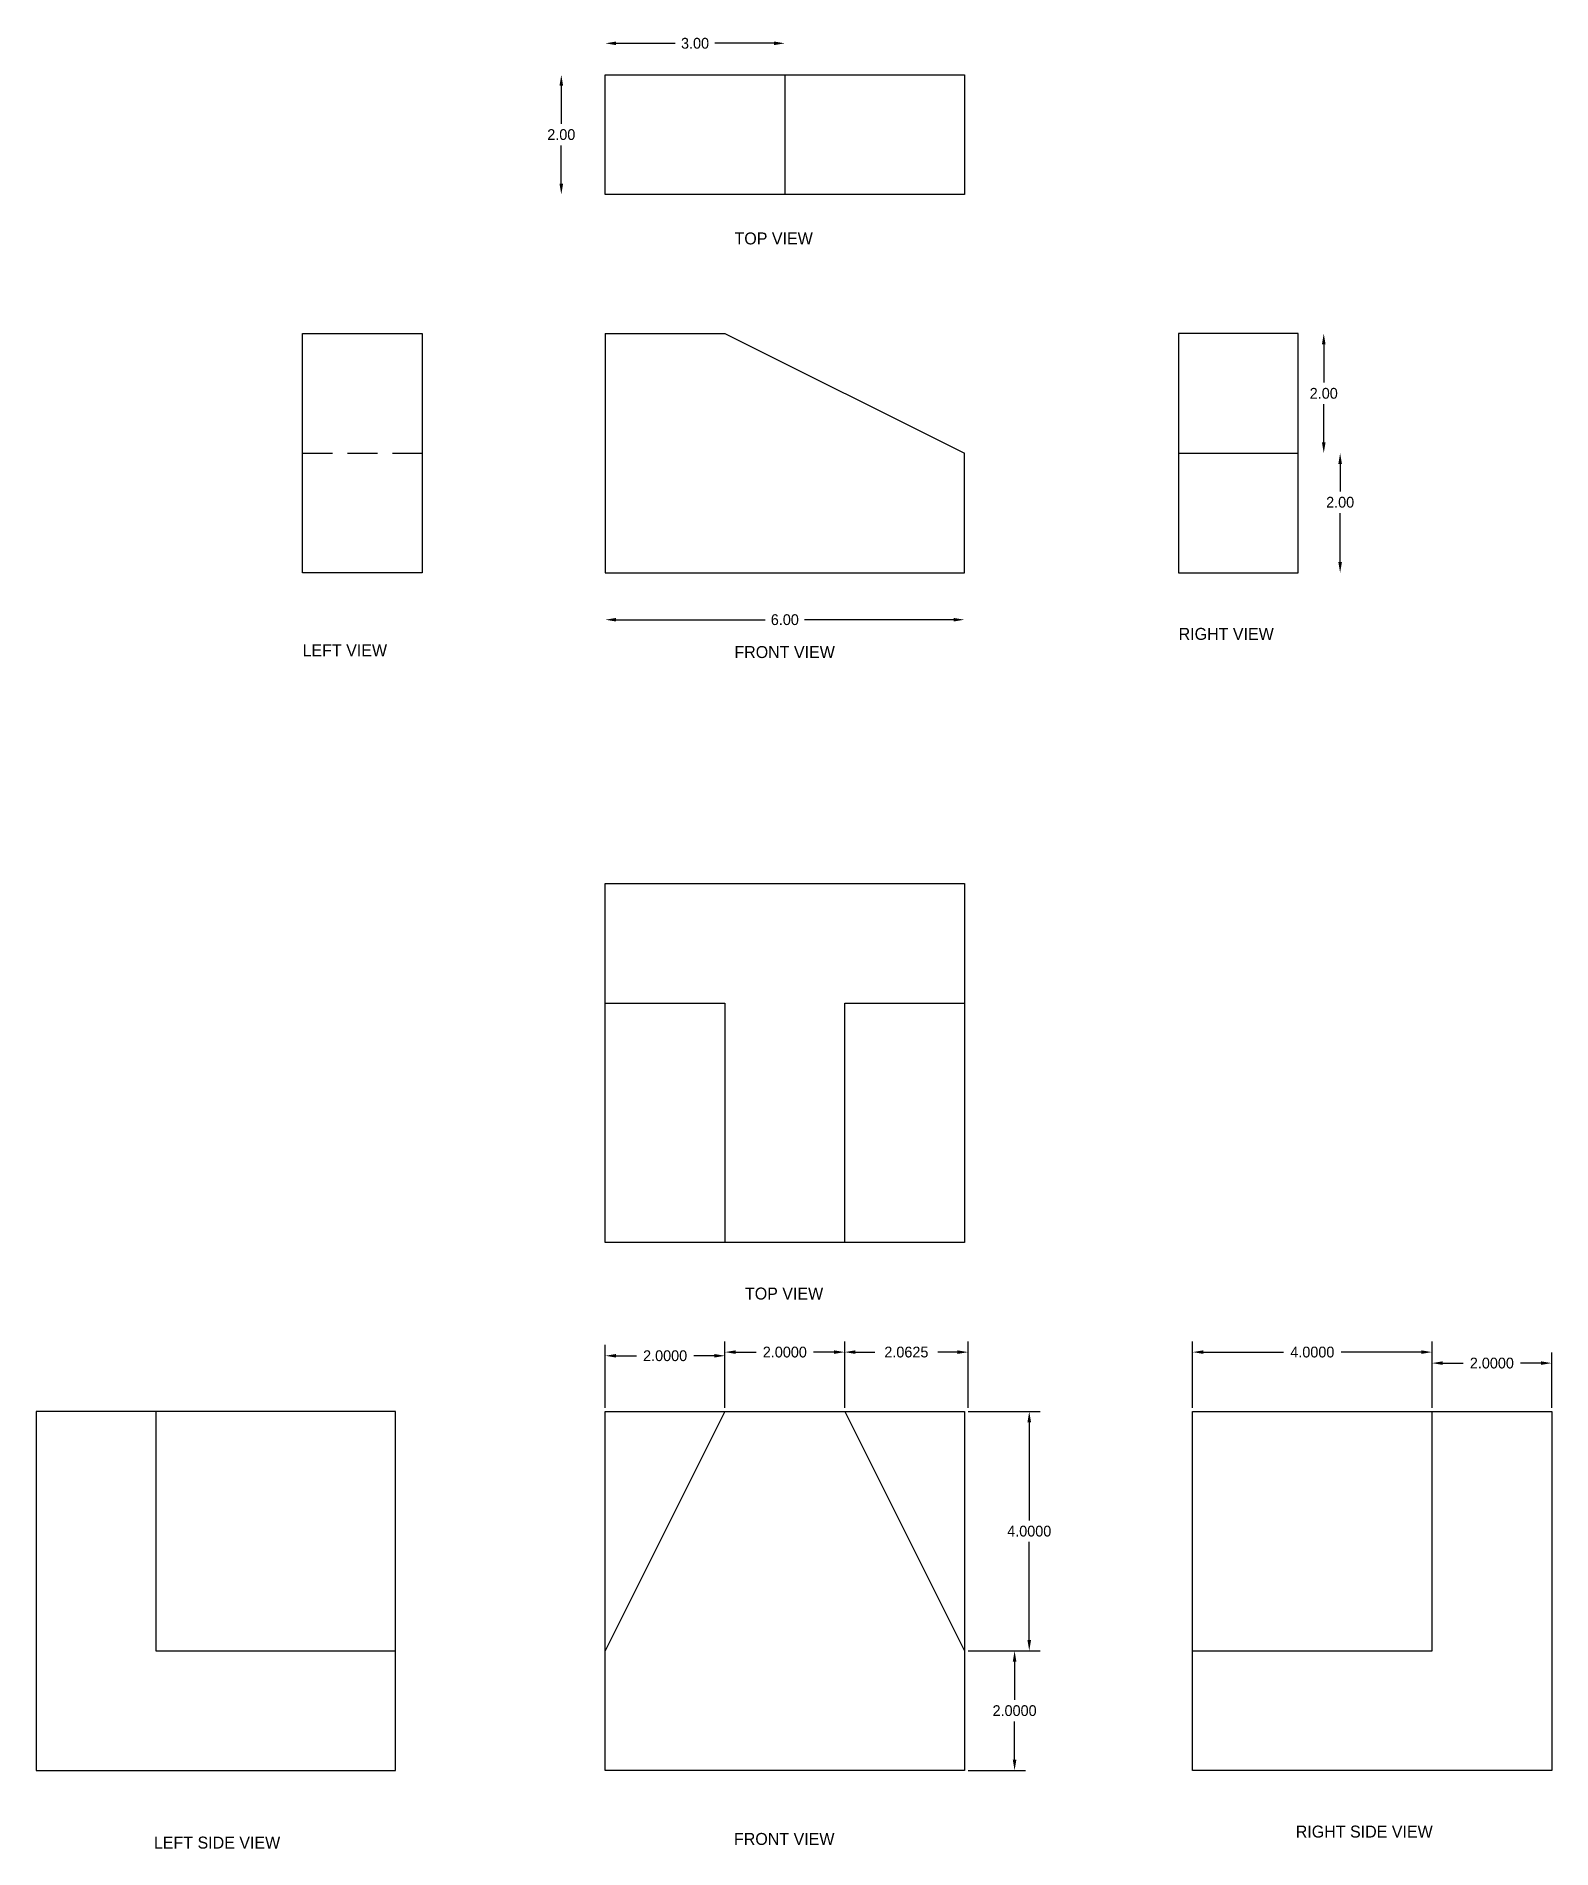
# Model space of a CAD drawing. Header units: inches. Extents: x 57 to 89.9, y 8.1 to 105.2.
# Drawn here: x 59.39 to 84.72, y 74.91 to 105.2 of the extents above; entities that cross this region are included whole.
import ezdxf

# ---------------------------------------------------------------- set-up
doc = ezdxf.new("R2010")
doc.units = ezdxf.units.IN
doc.header["$MEASUREMENT"] = 0
doc.linetypes.add('DASHED', pattern=[0.75, 0.5, -0.25])
doc.dimstyles.get("Standard").update_dxf_attribs({"dimtxt": 0.18, "dimasz": 0.18, "dimexe": 0.18, "dimexo": 0.0625, "dimgap": 0.09, "dimtad": 0, "dimtih": 1, "dimtoh": 1, "dimdec": 4, "dimzin": 0, "dimdsep": 46, "dimtxsty": 'Standard', "dimcen": 0.09, "dimadec": 0, "dimazin": 0, "dimtfac": 1, "dimtdec": 4, "dimtofl": 0, "dimtmove": 0, "dimatfit": 3, "dimfxl": 1, "dimtolj": 1, "dimtzin": 0, "dimarcsym": 0})

msp = doc.modelspace()

# ---------------------------------------------------------------- texts
at = {"char_height": 0.2}
for s, insert, width, attachment_point in [('TOP VIEW', (71.06168, 101.91947), 6.0795392, 1), ('RIGHT VIEW', (78.48217, 95.31026), 2.1176813, 1), ('LEFT VIEW', (63.8444, 95.03695), 2.0683123, 1), ('FRONT VIEW', (71.89889, 94.90527), 5.9937655, 5), ('TOP VIEW', (71.88984, 84.28489), 5.9756609, 2), ('FRONT VIEW', (71.89219, 75.16959), 5.9803633, 2), ('RIGHT SIDE VIEW', (81.58364, 75.29229), 5.7343575, 2), ('LEFT SIDE VIEW', (62.41542, 75.10824), 6.0423654, 2)]:
    msp.add_mtext(s, dxfattribs=dict(at, insert=insert, width=width, attachment_point=attachment_point))

# ---------------------------------------------------------------- blocks, each defined once
blk = doc.blocks.new('*D9')
at = {"color": 0, "lineweight": -2}
for p, q in [((74.965, 82.213), (76.166, 82.213)), ((75.986, 82.033), (75.986, 80.393)), ((75.986, 78.393), (75.986, 80.033)), ((74.965, 78.213), (76.166, 78.213))]:
    blk.add_line(p, q, dxfattribs=at)
at = {"color": 0}
for points in [[(75.956, 82.033), (76.016, 82.033), (75.986, 82.213)], [(75.956, 78.393), (76.016, 78.393), (75.986, 78.213)]]:
    blk.add_solid(points, dxfattribs=at)
at = {"layer": 'Defpoints', "color": 0}
for p in [(74.902, 82.213), (74.902, 78.213), (75.986, 78.213)]:
    blk.add_point(p, dxfattribs=at)
at = {"color": 0, "insert": (75.986, 80.213), "char_height": 0.18, "attachment_point": 5}
blk.add_mtext('\\A1;4.0000', dxfattribs=at)
blk = doc.blocks.new('*D10')
at = {"color": 0, "lineweight": -2}
for p, q in [((75.027, 78.213), (75.921, 78.213)), ((75.741, 78.033), (75.741, 77.393)), ((75.741, 76.393), (75.741, 77.033)), ((74.965, 76.213), (75.921, 76.213))]:
    blk.add_line(p, q, dxfattribs=at)
at = {"color": 0}
for points in [[(75.711, 78.033), (75.771, 78.033), (75.741, 78.213)], [(75.711, 76.393), (75.771, 76.393), (75.741, 76.213)]]:
    blk.add_solid(points, dxfattribs=at)
at = {"layer": 'Defpoints', "color": 0}
for p in [(74.965, 78.213), (74.902, 76.213), (75.741, 76.213)]:
    blk.add_point(p, dxfattribs=at)
at = {"color": 0, "insert": (75.741, 77.213), "char_height": 0.18, "attachment_point": 5}
blk.add_mtext('\\A1;2.0000', dxfattribs=at)
blk = doc.blocks.new('*D12')
at = {"color": 0, "lineweight": -2}
for p, q in [((68.902, 82.276), (68.902, 83.325)), ((70.902, 82.276), (70.902, 83.325)), ((69.082, 83.145), (69.422, 83.145)), ((70.722, 83.145), (70.382, 83.145))]:
    blk.add_line(p, q, dxfattribs=at)
at = {"color": 0}
for points in [[(69.082, 83.175), (69.082, 83.115), (68.902, 83.145)], [(70.722, 83.175), (70.722, 83.115), (70.902, 83.145)]]:
    blk.add_solid(points, dxfattribs=at)
at = {"layer": 'Defpoints', "color": 0}
for p in [(70.902, 83.145), (68.902, 82.213), (70.902, 82.213)]:
    blk.add_point(p, dxfattribs=at)
at = {"color": 0, "insert": (69.902, 83.145), "char_height": 0.18, "attachment_point": 5}
blk.add_mtext('\\A1;2.0000', dxfattribs=at)
blk = doc.blocks.new('*D13')
at = {"color": 0, "lineweight": -2}
for p, q in [((70.902, 82.276), (70.902, 83.386)), ((72.902, 82.276), (72.902, 83.386)), ((71.082, 83.206), (71.422, 83.206)), ((72.722, 83.206), (72.382, 83.206))]:
    blk.add_line(p, q, dxfattribs=at)
at = {"color": 0}
for points in [[(71.082, 83.236), (71.082, 83.176), (70.902, 83.206)], [(72.722, 83.236), (72.722, 83.176), (72.902, 83.206)]]:
    blk.add_solid(points, dxfattribs=at)
at = {"layer": 'Defpoints', "color": 0}
for p in [(72.902, 83.206), (70.902, 82.213), (72.902, 82.213)]:
    blk.add_point(p, dxfattribs=at)
at = {"color": 0, "insert": (71.902, 83.206), "char_height": 0.18, "attachment_point": 5}
blk.add_mtext('\\A1;2.0000', dxfattribs=at)
blk = doc.blocks.new('*D14')
at = {"color": 0, "lineweight": -2}
for p, q in [((72.902, 82.276), (72.902, 83.386)), ((74.965, 82.276), (74.965, 83.386)), ((73.082, 83.206), (73.408, 83.206)), ((74.785, 83.206), (74.458, 83.206))]:
    blk.add_line(p, q, dxfattribs=at)
at = {"color": 0}
for points in [[(73.082, 83.236), (73.082, 83.176), (72.902, 83.206)], [(74.785, 83.236), (74.785, 83.176), (74.965, 83.206)]]:
    blk.add_solid(points, dxfattribs=at)
at = {"layer": 'Defpoints', "color": 0}
for p in [(74.965, 83.206), (72.902, 82.213), (74.965, 82.213)]:
    blk.add_point(p, dxfattribs=at)
at = {"color": 0, "insert": (73.933, 83.206), "char_height": 0.18, "attachment_point": 5}
blk.add_mtext('\\A1;2.0625', dxfattribs=at)
blk = doc.blocks.new('*D15')
at = {"color": 0, "lineweight": -2}
for p, q in [((78.716, 82.276), (78.716, 83.386)), ((82.716, 82.276), (82.716, 83.386)), ((78.896, 83.206), (80.236, 83.206)), ((82.536, 83.206), (81.196, 83.206))]:
    blk.add_line(p, q, dxfattribs=at)
at = {"color": 0}
for points in [[(78.896, 83.236), (78.896, 83.176), (78.716, 83.206)], [(82.536, 83.236), (82.536, 83.176), (82.716, 83.206)]]:
    blk.add_solid(points, dxfattribs=at)
at = {"layer": 'Defpoints', "color": 0}
for p in [(82.716, 83.206), (78.716, 82.213), (82.716, 82.213)]:
    blk.add_point(p, dxfattribs=at)
at = {"color": 0, "insert": (80.716, 83.206), "char_height": 0.18, "attachment_point": 5}
blk.add_mtext('\\A1;4.0000', dxfattribs=at)
blk = doc.blocks.new('*D16')
at = {"color": 0, "lineweight": -2}
for p, q in [((82.716, 82.276), (82.716, 83.202)), ((82.896, 83.022), (83.236, 83.022)), ((84.536, 83.022), (84.196, 83.022)), ((84.716, 82.276), (84.716, 83.202))]:
    blk.add_line(p, q, dxfattribs=at)
at = {"color": 0}
for points in [[(82.896, 83.052), (82.896, 82.992), (82.716, 83.022)], [(84.536, 83.052), (84.536, 82.992), (84.716, 83.022)]]:
    blk.add_solid(points, dxfattribs=at)
at = {"layer": 'Defpoints', "color": 0}
for p in [(84.716, 83.022), (82.716, 82.213), (84.716, 82.213)]:
    blk.add_point(p, dxfattribs=at)
at = {"color": 0, "insert": (83.716, 83.022), "char_height": 0.18, "attachment_point": 5}
blk.add_mtext('\\A1;2.0000', dxfattribs=at)
blk = doc.blocks.new('*D3')
at = {"color": 0, "lineweight": -2}
for p, q in [((69.082, 95.447), (71.572, 95.447)), ((74.722, 95.447), (72.232, 95.447))]:
    blk.add_line(p, q, dxfattribs=at)
at = {"color": 0}
for points in [[(69.082, 95.477), (69.082, 95.417), (68.902, 95.447)], [(74.722, 95.477), (74.722, 95.417), (74.902, 95.447)]]:
    blk.add_solid(points, dxfattribs=at)
at = {"layer": 'Defpoints', "color": 0}
for p in [(68.902, 96.23), (74.902, 96.23), (74.902, 95.447)]:
    blk.add_point(p, dxfattribs=at)
at = {"color": 0, "insert": (71.902, 95.447), "char_height": 0.18, "attachment_point": 5}
blk.add_mtext('\\A1;6.00', dxfattribs=at)
blk = doc.blocks.new('*D4')
at = {"color": 0, "lineweight": -2}
for p, q in [((80.907, 100.05), (80.907, 99.41)), ((80.907, 98.41), (80.907, 99.05))]:
    blk.add_line(p, q, dxfattribs=at)
at = {"color": 0}
for points in [[(80.877, 100.05), (80.937, 100.05), (80.907, 100.23)], [(80.877, 98.41), (80.937, 98.41), (80.907, 98.23)]]:
    blk.add_solid(points, dxfattribs=at)
at = {"layer": 'Defpoints', "color": 0}
for p in [(80.482, 100.23), (80.482, 98.23), (80.907, 98.23)]:
    blk.add_point(p, dxfattribs=at)
at = {"color": 0, "insert": (80.907, 99.23), "char_height": 0.18, "attachment_point": 5}
blk.add_mtext('\\A1;2.00', dxfattribs=at)
blk = doc.blocks.new('*D5')
at = {"color": 0, "lineweight": -2}
for p, q in [((81.181, 98.05), (81.181, 97.59)), ((81.181, 96.41), (81.181, 97.23))]:
    blk.add_line(p, q, dxfattribs=at)
at = {"color": 0}
for points in [[(81.151, 98.05), (81.211, 98.05), (81.181, 98.23)], [(81.151, 96.41), (81.211, 96.41), (81.181, 96.23)]]:
    blk.add_solid(points, dxfattribs=at)
at = {"layer": 'Defpoints', "color": 0}
for p in [(80.482, 98.23), (80.482, 96.23), (81.181, 96.23)]:
    blk.add_point(p, dxfattribs=at)
at = {"color": 0, "insert": (81.181, 97.41), "char_height": 0.18, "attachment_point": 5}
blk.add_mtext('\\A1;2.00', dxfattribs=at)
blk = doc.blocks.new('*D6')
at = {"color": 0, "lineweight": -2}
for p, q in [((69.082, 105.081), (70.072, 105.081)), ((71.722, 105.081), (70.732, 105.081))]:
    blk.add_line(p, q, dxfattribs=at)
at = {"color": 0}
for points in [[(69.082, 105.111), (69.082, 105.051), (68.902, 105.081)], [(71.722, 105.111), (71.722, 105.051), (71.902, 105.081)]]:
    blk.add_solid(points, dxfattribs=at)
at = {"layer": 'Defpoints', "color": 0}
for p in [(71.902, 105.081), (68.902, 104.555), (71.902, 104.555)]:
    blk.add_point(p, dxfattribs=at)
at = {"color": 0, "insert": (70.402, 105.081), "char_height": 0.18, "attachment_point": 5}
blk.add_mtext('\\A1;3.00', dxfattribs=at)
blk = doc.blocks.new('*D8')
at = {"color": 0, "lineweight": -2}
for p, q in [((68.167, 104.375), (68.167, 103.735)), ((68.167, 102.735), (68.167, 103.375))]:
    blk.add_line(p, q, dxfattribs=at)
at = {"color": 0}
for points in [[(68.137, 104.375), (68.197, 104.375), (68.167, 104.555)], [(68.137, 102.735), (68.197, 102.735), (68.167, 102.555)]]:
    blk.add_solid(points, dxfattribs=at)
at = {"layer": 'Defpoints', "color": 0}
for p in [(68.902, 104.555), (68.167, 102.555), (68.902, 102.555)]:
    blk.add_point(p, dxfattribs=at)
at = {"color": 0, "insert": (68.167, 103.555), "char_height": 0.18, "attachment_point": 5}
blk.add_mtext('\\A1;2.00', dxfattribs=at)

# ---------------------------------------------------------------- dimensions: what is measured, and where the dimension line sits
for base, p1, p2, picture, middle in [((71.90201, 105.08101), (68.90201, 104.55457), (71.90201, 104.55457), '*D6', (70.40201, 105.08101)), ((74.90201, 95.44691), (68.90201, 96.2298), (74.90201, 96.2298), '*D3', (71.90201, 95.44691))]:
    dim = msp.add_linear_dim(base=base, p1=p1, p2=p2, dimstyle='Standard', override={"dimdec": 2, "dimse1": 1, "dimse2": 1})
    dim.commit()
    dim.dimension.update_dxf_attribs({"geometry": picture, "text_midpoint": middle})
for base, p1, p2, picture, middle in [((68.16701, 102.55457), (68.90201, 104.55457), (68.90201, 102.55457), '*D8', (68.16701, 103.55457)), ((80.90726, 98.2298), (80.48217, 100.2298), (80.48217, 98.2298), '*D4', (80.90726, 99.2298))]:
    dim = msp.add_linear_dim(base=base, p1=p1, p2=p2, angle=90, dimstyle='Standard', override={"dimdec": 2, "dimse1": 1, "dimse2": 1})
    dim.commit()
    dim.dimension.update_dxf_attribs({"geometry": picture, "text_midpoint": middle})
dim = msp.add_linear_dim(base=(81.18051, 96.2298), p1=(80.48217, 98.2298), p2=(80.48217, 96.2298), angle=90, dimstyle='Standard', override={"dimdec": 2, "dimse1": 1, "dimse2": 1})
dim.commit()
dim.dimension.update_dxf_attribs({"geometry": '*D5', "text_midpoint": (81.18051, 97.4098), "dimtype": 160})
for base, p1, p2, picture, middle in [((70.90201, 83.14501), (68.90201, 82.21316), (70.90201, 82.21316), '*D12', (69.90201, 83.14501)), ((72.90201, 83.20636), (70.90201, 82.21316), (72.90201, 82.21316), '*D13', (71.90201, 83.20636)), ((74.96451, 83.20636), (72.90201, 82.21316), (74.96451, 82.21316), '*D14', (73.93326, 83.20636)), ((82.71646, 83.20636), (78.71646, 82.21316), (82.71646, 82.21316), '*D15', (80.71646, 83.20636)), ((84.71646, 83.02231), (82.71646, 82.21316), (84.71646, 82.21316), '*D16', (83.71646, 83.02231))]:
    dim = msp.add_linear_dim(base=base, p1=p1, p2=p2, dimstyle='Standard')
    dim.commit()
    dim.dimension.update_dxf_attribs({"geometry": picture, "text_midpoint": middle})
for base, p1, p2, picture, middle in [((75.98642, 78.21316), (74.90201, 82.21316), (74.90201, 78.21316), '*D9', (75.98642, 80.21316)), ((75.74108, 76.21316), (74.96451, 78.21316), (74.90201, 76.21316), '*D10', (75.74108, 77.21316))]:
    dim = msp.add_linear_dim(base=base, p1=p1, p2=p2, angle=90, dimstyle='Standard')
    dim.commit()
    dim.dimension.update_dxf_attribs({"geometry": picture, "text_midpoint": middle})

# ---------------------------------------------------------------- linework, layer by layer
for p, q in [((68.90201, 104.55457), (71.90201, 104.55457)), ((68.90201, 102.55457), (68.90201, 104.55457)), ((71.90201, 104.55457), (74.90201, 104.55457)), ((71.90201, 104.55457), (71.90201, 102.55457)), ((74.90201, 104.55457), (74.90201, 102.55457)), ((71.90201, 102.55457), (68.90201, 102.55457)), ((74.90201, 102.55457), (71.90201, 102.55457)), ((63.8444, 98.2298), (63.8444, 100.2298)), ((63.8444, 100.2298), (65.8444, 100.2298)), ((65.8444, 100.2298), (65.8444, 98.2298)), ((68.90201, 100.2298), (68.90201, 98.2298)), ((68.90201, 100.2298), (70.90201, 100.2298)), ((70.90201, 100.2298), (74.90201, 98.2298)), ((78.48217, 100.2298), (78.48217, 98.2298)), ((80.48217, 100.2298), (78.48217, 100.2298)), ((80.48217, 98.2298), (80.48217, 100.2298)), ((63.8444, 96.2298), (63.8444, 98.2298)), ((65.8444, 98.2298), (65.8444, 96.2298)), ((68.90201, 98.2298), (68.90201, 96.2298)), ((74.90201, 96.2298), (74.90201, 98.2298)), ((78.48217, 98.2298), (78.48217, 96.2298)), ((78.48217, 98.2298), (80.48217, 98.2298)), ((80.48217, 96.2298), (80.48217, 98.2298)), ((65.8444, 96.2298), (63.8444, 96.2298)), ((68.90201, 96.2298), (74.90201, 96.2298)), ((78.48217, 96.2298), (80.48217, 96.2298)), ((68.90201, 91.03721), (74.90201, 91.03721)), ((68.90201, 89.03721), (68.90201, 91.03721)), ((74.90201, 91.03721), (74.90201, 89.03721)), ((68.90201, 85.03721), (68.90201, 89.03721)), ((68.90201, 89.03721), (70.90201, 89.03721)), ((70.90201, 89.03721), (70.90201, 85.03721)), ((72.90201, 85.03721), (72.90201, 89.03721)), ((72.90201, 89.03721), (74.90201, 89.03721)), ((74.90201, 89.03721), (74.90201, 85.03721)), ((70.90201, 85.03721), (68.90201, 85.03721)), ((72.90201, 85.03721), (70.90201, 85.03721)), ((74.90201, 85.03721), (72.90201, 85.03721)), ((61.39424, 82.21316), (59.39424, 82.21316)), ((59.39424, 82.21316), (59.39424, 76.21316)), ((65.39424, 82.21316), (61.39424, 82.21316)), ((61.39424, 82.21316), (61.39424, 78.21316)), ((65.39424, 78.21316), (65.39424, 82.21316)), ((68.90201, 82.21316), (70.90201, 82.21316)), ((68.90201, 78.21316), (68.90201, 82.21316)), ((70.90201, 82.21316), (68.90201, 78.21316)), ((70.90201, 82.21316), (72.90201, 82.21316)), ((72.90201, 82.21316), (74.90201, 82.21316)), ((72.90201, 82.21316), (74.90201, 78.21316)), ((74.90201, 82.21316), (74.90201, 78.21316)), ((78.71646, 82.21316), (82.71646, 82.21316)), ((78.71646, 78.21316), (78.71646, 82.21316)), ((82.71646, 82.21316), (84.71646, 82.21316)), ((82.71646, 78.21316), (82.71646, 82.21316)), ((84.71646, 82.21316), (84.71646, 76.21316)), ((61.39424, 78.21316), (65.39424, 78.21316)), ((65.39424, 76.21316), (65.39424, 78.21316)), ((68.90201, 76.21316), (68.90201, 78.21316)), ((74.90201, 78.21316), (74.90201, 76.21316)), ((78.71646, 76.21316), (78.71646, 78.21316)), ((78.71646, 78.21316), (82.71646, 78.21316)), ((59.39424, 76.21316), (65.39424, 76.21316)), ((74.90201, 76.21316), (68.90201, 76.21316)), ((84.71646, 76.21316), (78.71646, 76.21316))]:
    msp.add_line(p, q)
at = {"linetype": 'DASHED'}
msp.add_line((63.8444, 98.2298), (65.8444, 98.2298), dxfattribs=at)

msp.set_redraw_order([(e.dxf.handle, doc.entitydb.next_handle()) for e in msp.query("TEXT MTEXT ATTDEF DIMENSION ARC_DIMENSION")])  # texts and dimensions are drawn at this point

doc.saveas('drawing.dxf')
